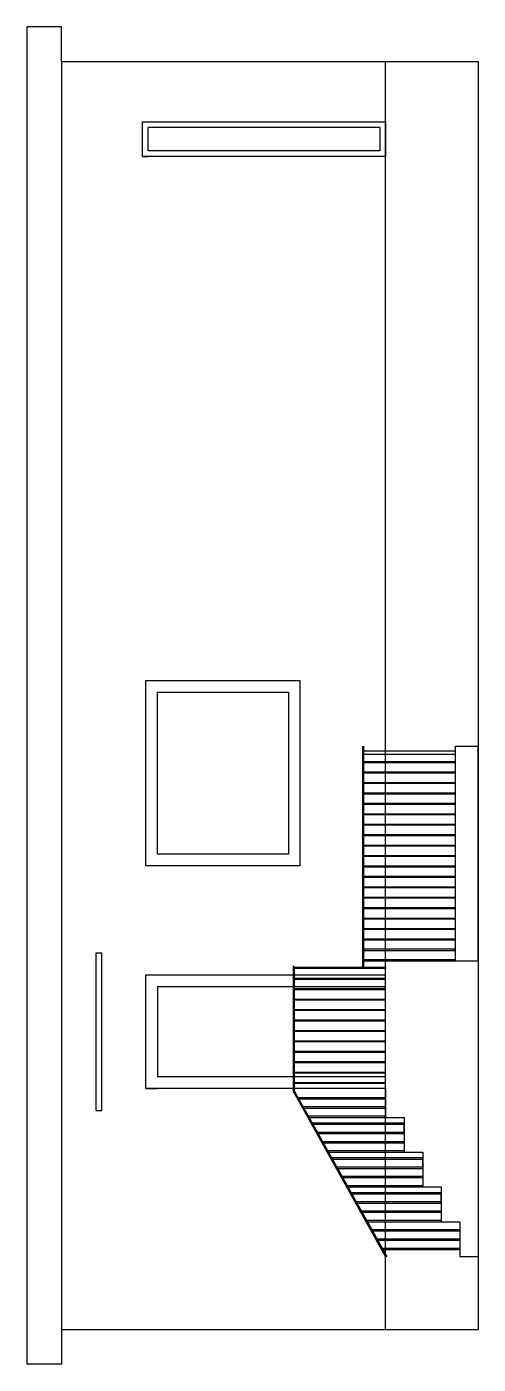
# Model space of a CAD drawing. Header units: millimetres. Extents: x 255 to 3503, y 1526 to 5396.
# Drawn here: x 3113 to 3503, y 2356 to 3510 of the extents above; entities that cross this region are included whole.
import ezdxf

# ---------------------------------------------------------------- set-up
doc = ezdxf.new("R2010")
doc.units = ezdxf.units.MM

msp = doc.modelspace()

# ---------------------------------------------------------------- linework, layer by layer
for p, q in [((3143.011, 3509.845), (3113.011, 3509.845)), ((3113.011, 3509.845), (3113.011, 2355.845)), ((3143.011, 3479.845), (3143.011, 3509.845)), ((3143.011, 3479.845), (3143.011, 2385.845)), ((3143.011, 3479.845), (3423.011, 3479.845)), ((3423.011, 3479.845), (3503.011, 3479.845)), ((3423.011, 2385.845), (3423.011, 3479.845)), ((3503.011, 3479.845), (3503.011, 2385.845)), ((3213.011, 3427.845), (3423.011, 3427.845)), ((3213.011, 3397.845), (3213.011, 3427.845)), ((3423.011, 3427.845), (3423.011, 3397.845)), ((3423.011, 3427.845), (3423.011, 3422.845)), ((3418.011, 3422.845), (3218.011, 3422.845)), ((3218.011, 3402.845), (3218.011, 3422.845)), ((3418.011, 3422.845), (3418.011, 3402.845)), ((3423.011, 3397.845), (3213.011, 3397.845)), ((3213.011, 3397.845), (3218.011, 3397.845)), ((3418.011, 3402.845), (3218.011, 3402.845)), ((3423.011, 3397.845), (3423.011, 3402.845)), ((3216.011, 2785.845), (3216.011, 2945.845)), ((3216.011, 2945.845), (3349.011, 2945.845)), ((3349.011, 2945.845), (3349.011, 2785.845)), ((3226.011, 2795.845), (3226.011, 2935.845)), ((3226.011, 2935.845), (3339.011, 2935.845)), ((3339.011, 2935.845), (3339.011, 2795.845)), ((3403.011, 2888.845), (3403.011, 2698.392)), ((3403.011, 2888.845), (3403.011, 2888.845)), ((3403.011, 2888.845), (3404.011, 2888.845)), ((3404.011, 2888.845), (3404.011, 2698.392)), ((3503.011, 2888.845), (3483.011, 2888.845)), ((3483.011, 2888.845), (3483.011, 2703.845)), ((3483.011, 2888.845), (3483.011, 2884.845)), ((3503.011, 2703.845), (3503.011, 2888.845)), ((3483.011, 2884.845), (3404.011, 2884.845)), ((3404.011, 2882.345), (3483.011, 2882.345)), ((3404.011, 2866.845), (3404.011, 2875.845)), ((3404.011, 2875.845), (3483.011, 2875.845)), ((3483.011, 2874.845), (3404.011, 2874.845)), ((3483.011, 2875.845), (3483.011, 2874.845)), ((3404.011, 2857.845), (3404.011, 2866.845)), ((3404.011, 2866.845), (3483.011, 2866.845)), ((3483.011, 2865.845), (3404.011, 2865.845)), ((3483.011, 2866.845), (3483.011, 2865.845)), ((3404.011, 2848.845), (3404.011, 2857.845)), ((3404.011, 2857.845), (3483.011, 2857.845)), ((3483.011, 2856.845), (3404.011, 2856.845)), ((3483.011, 2857.845), (3483.011, 2856.845)), ((3404.011, 2839.845), (3404.011, 2848.845)), ((3404.011, 2848.845), (3483.011, 2848.845)), ((3483.011, 2847.845), (3404.011, 2847.845)), ((3404.011, 2830.845), (3404.011, 2839.845)), ((3404.011, 2839.845), (3483.011, 2839.845)), ((3483.011, 2838.845), (3404.011, 2838.845)), ((3483.011, 2848.845), (3483.011, 2847.845)), ((3483.011, 2839.845), (3483.011, 2838.845)), ((3404.011, 2821.845), (3404.011, 2830.845)), ((3404.011, 2830.845), (3483.011, 2830.845)), ((3483.011, 2829.845), (3404.011, 2829.845)), ((3483.011, 2830.845), (3483.011, 2829.845)), ((3404.011, 2812.845), (3404.011, 2821.845)), ((3404.011, 2821.845), (3483.011, 2821.845)), ((3483.011, 2820.845), (3404.011, 2820.845)), ((3483.011, 2821.845), (3483.011, 2820.845)), ((3404.011, 2803.845), (3404.011, 2812.845)), ((3404.011, 2812.845), (3483.011, 2812.845)), ((3483.011, 2811.845), (3404.011, 2811.845)), ((3483.011, 2812.845), (3483.011, 2811.845)), ((3339.011, 2795.845), (3226.011, 2795.845)), ((3404.011, 2794.845), (3404.011, 2803.845)), ((3404.011, 2803.845), (3483.011, 2803.845)), ((3483.011, 2802.845), (3404.011, 2802.845)), ((3404.011, 2785.845), (3404.011, 2794.845)), ((3404.011, 2794.845), (3483.011, 2794.845)), ((3483.011, 2793.845), (3404.011, 2793.845)), ((3483.011, 2803.845), (3483.011, 2802.845)), ((3483.011, 2794.845), (3483.011, 2793.845)), ((3349.011, 2785.845), (3216.011, 2785.845)), ((3404.011, 2776.845), (3404.011, 2785.845)), ((3404.011, 2785.845), (3483.011, 2785.845)), ((3483.011, 2784.845), (3404.011, 2784.845)), ((3483.011, 2785.845), (3483.011, 2784.845)), ((3404.011, 2767.845), (3404.011, 2776.845)), ((3404.011, 2776.845), (3483.011, 2776.845)), ((3483.011, 2775.845), (3404.011, 2775.845)), ((3483.011, 2776.845), (3483.011, 2775.845)), ((3404.011, 2758.845), (3404.011, 2767.845)), ((3404.011, 2767.845), (3483.011, 2767.845)), ((3483.011, 2766.845), (3404.011, 2766.845)), ((3404.011, 2749.845), (3404.011, 2758.845)), ((3404.011, 2758.845), (3483.011, 2758.845)), ((3483.011, 2767.845), (3483.011, 2766.845)), ((3483.011, 2758.845), (3483.011, 2757.845)), ((3483.011, 2757.845), (3404.011, 2757.845)), ((3404.011, 2740.845), (3404.011, 2749.845)), ((3404.011, 2749.845), (3483.011, 2749.845)), ((3483.011, 2748.845), (3404.011, 2748.845)), ((3483.011, 2749.845), (3483.011, 2748.845)), ((3404.011, 2731.845), (3404.011, 2740.845)), ((3404.011, 2740.845), (3483.011, 2740.845)), ((3483.011, 2739.845), (3404.011, 2739.845)), ((3483.011, 2740.845), (3483.011, 2739.845)), ((3404.011, 2722.845), (3404.011, 2731.845)), ((3404.011, 2731.845), (3483.011, 2731.845)), ((3483.011, 2730.845), (3404.011, 2730.845)), ((3483.011, 2731.845), (3483.011, 2730.845)), ((3404.011, 2713.845), (3404.011, 2722.845)), ((3404.011, 2722.845), (3483.011, 2722.845)), ((3483.011, 2721.845), (3404.011, 2721.845)), ((3404.011, 2704.845), (3404.011, 2713.845)), ((3483.011, 2713.845), (3404.011, 2713.845)), ((3404.011, 2713.845), (3404.011, 2712.845)), ((3404.011, 2712.845), (3483.011, 2712.845)), ((3483.011, 2722.845), (3483.011, 2721.845)), ((3483.011, 2712.845), (3483.011, 2713.845)), ((3173.011, 2710.845), (3178.011, 2710.845)), ((3173.011, 2574.845), (3173.011, 2710.845)), ((3178.011, 2574.845), (3178.011, 2710.845)), ((3483.011, 2704.845), (3404.011, 2704.845)), ((3404.011, 2704.845), (3404.011, 2703.845)), ((3404.011, 2703.845), (3483.011, 2703.845)), ((3423.011, 2691.845), (3423.011, 2703.845)), ((3423.011, 2703.845), (3503.011, 2703.845)), ((3483.011, 2703.845), (3483.011, 2704.845)), ((3216.011, 2593.845), (3216.011, 2691.845)), ((3216.011, 2691.845), (3423.011, 2691.845)), ((3344.011, 2698.892), (3343.011, 2698.892)), ((3343.011, 2698.892), (3343.011, 2696.892)), ((3343.011, 2696.892), (3343.011, 2593.363)), ((3344.011, 2697.892), (3344.011, 2698.892)), ((3344.011, 2697.892), (3344.011, 2698.392)), ((3344.011, 2698.392), (3423.011, 2698.392)), ((3344.011, 2696.892), (3344.011, 2697.892)), ((3423.011, 2697.392), (3344.011, 2697.392)), ((3344.011, 2696.892), (3344.011, 2591.886)), ((3344.011, 2688.938), (3423.011, 2688.938)), ((3423.011, 2698.392), (3423.011, 2697.392)), ((3423.011, 2593.845), (3423.011, 2691.845)), ((3226.011, 2681.845), (3423.011, 2681.845)), ((3226.011, 2681.845), (3226.011, 2603.845)), ((3423.011, 2687.938), (3344.011, 2687.938)), ((3344.011, 2679.938), (3423.011, 2679.938)), ((3423.011, 2678.938), (3344.011, 2678.938)), ((3344.011, 2670.938), (3423.011, 2670.938)), ((3423.011, 2669.938), (3344.011, 2669.938)), ((3344.011, 2661.938), (3423.011, 2661.938)), ((3423.011, 2660.938), (3344.011, 2660.938)), ((3216.011, 2593.845), (3216.011, 2642.845)), ((3344.011, 2652.938), (3423.011, 2652.938)), ((3423.011, 2651.938), (3344.011, 2651.938)), ((3344.011, 2643.938), (3423.011, 2643.938)), ((3423.011, 2642.938), (3344.011, 2642.938)), ((3344.011, 2634.938), (3423.011, 2634.938)), ((3423.011, 2633.938), (3344.011, 2633.938)), ((3344.011, 2625.938), (3423.011, 2625.938)), ((3423.011, 2624.938), (3344.011, 2624.938)), ((3344.011, 2616.938), (3423.011, 2616.938)), ((3423.011, 2615.938), (3344.011, 2615.938)), ((3423.011, 2603.845), (3226.011, 2603.845)), ((3344.011, 2607.938), (3423.011, 2607.938)), ((3423.011, 2606.938), (3344.011, 2606.938)), ((3344.011, 2598.938), (3423.011, 2598.938)), ((3423.011, 2597.938), (3344.011, 2597.938)), ((3423.011, 2593.845), (3423.011, 2603.845)), ((3423.011, 2593.845), (3216.011, 2593.845)), ((3216.011, 2593.845), (3226.011, 2593.845)), ((3343.011, 2593.845), (3343.011, 2591.886)), ((3423.011, 2448.845), (3343.011, 2591.886)), ((3344.011, 2591.886), (3424.011, 2448.845)), ((3423.011, 2585.845), (3347.389, 2585.845)), ((3423.011, 2593.845), (3423.011, 2568.845)), ((3423.011, 2588.938), (3423.011, 2589.938)), ((3173.011, 2574.845), (3178.011, 2574.845)), ((3347.949, 2584.845), (3423.011, 2584.845)), ((3423.011, 2577.845), (3351.864, 2577.845)), ((3352.423, 2576.845), (3423.011, 2576.845)), ((3423.011, 2569.845), (3356.338, 2569.845)), ((3356.897, 2568.845), (3423.011, 2568.845)), ((3439.011, 2563.845), (3359.694, 2563.845)), ((3439.011, 2562.845), (3360.253, 2562.845)), ((3423.011, 2568.845), (3439.011, 2568.845)), ((3439.011, 2568.845), (3439.011, 2538.845)), ((3439.011, 2562.845), (3439.011, 2563.845)), ((3439.011, 2555.845), (3439.011, 2562.845)), ((3439.011, 2555.845), (3364.168, 2555.845)), ((3364.727, 2554.845), (3439.011, 2554.845)), ((3439.011, 2547.845), (3368.642, 2547.845)), ((3369.201, 2546.845), (3439.011, 2546.845)), ((3439.011, 2539.845), (3373.116, 2539.845)), ((3373.676, 2538.845), (3439.011, 2538.845)), ((3439.011, 2538.845), (3455.011, 2538.845)), ((3455.011, 2538.845), (3455.011, 2508.845)), ((3455.011, 2533.845), (3376.472, 2533.845)), ((3377.031, 2532.845), (3455.011, 2532.845)), ((3455.011, 2525.845), (3455.011, 2533.845)), ((3455.011, 2525.845), (3380.946, 2525.845)), ((3381.505, 2524.845), (3455.011, 2524.845)), ((3455.011, 2517.845), (3385.42, 2517.845)), ((3385.98, 2516.845), (3455.011, 2516.845)), ((3455.011, 2509.845), (3389.895, 2509.845)), ((3390.454, 2508.845), (3455.011, 2508.845)), ((3455.011, 2508.845), (3471.011, 2508.845)), ((3471.011, 2508.845), (3471.011, 2478.845)), ((3471.011, 2503.845), (3393.25, 2503.845)), ((3393.81, 2502.845), (3471.011, 2502.845)), ((3471.011, 2495.845), (3397.725, 2495.845)), ((3398.284, 2494.845), (3471.011, 2494.845)), ((3471.011, 2495.845), (3471.011, 2503.845)), ((3471.011, 2494.845), (3471.011, 2487.845)), ((3471.011, 2487.845), (3402.199, 2487.845)), ((3471.011, 2486.845), (3402.758, 2486.845)), ((3471.011, 2487.845), (3471.011, 2486.845)), ((3471.011, 2479.845), (3406.673, 2479.845)), ((3407.232, 2478.845), (3471.011, 2478.845)), ((3487.011, 2471.844), (3411.148, 2471.844)), ((3411.707, 2470.844), (3487.011, 2470.844)), ((3471.011, 2478.845), (3487.011, 2478.845)), ((3487.011, 2478.845), (3487.011, 2448.845)), ((3487.011, 2463.844), (3415.622, 2463.844)), ((3416.181, 2462.844), (3487.011, 2462.844)), ((3487.011, 2455.844), (3420.096, 2455.844)), ((3420.656, 2454.844), (3487.011, 2454.844)), ((3424.011, 2448.845), (3423.011, 2448.845)), ((3487.011, 2448.845), (3503.011, 2448.845)), ((3143.011, 2385.845), (3423.011, 2385.845)), ((3143.011, 2385.845), (3143.011, 2355.845)), ((3423.011, 2385.845), (3503.011, 2385.845)), ((3143.011, 2355.845), (3113.011, 2355.845))]:
    msp.add_line(p, q)

doc.saveas('drawing.dxf')
